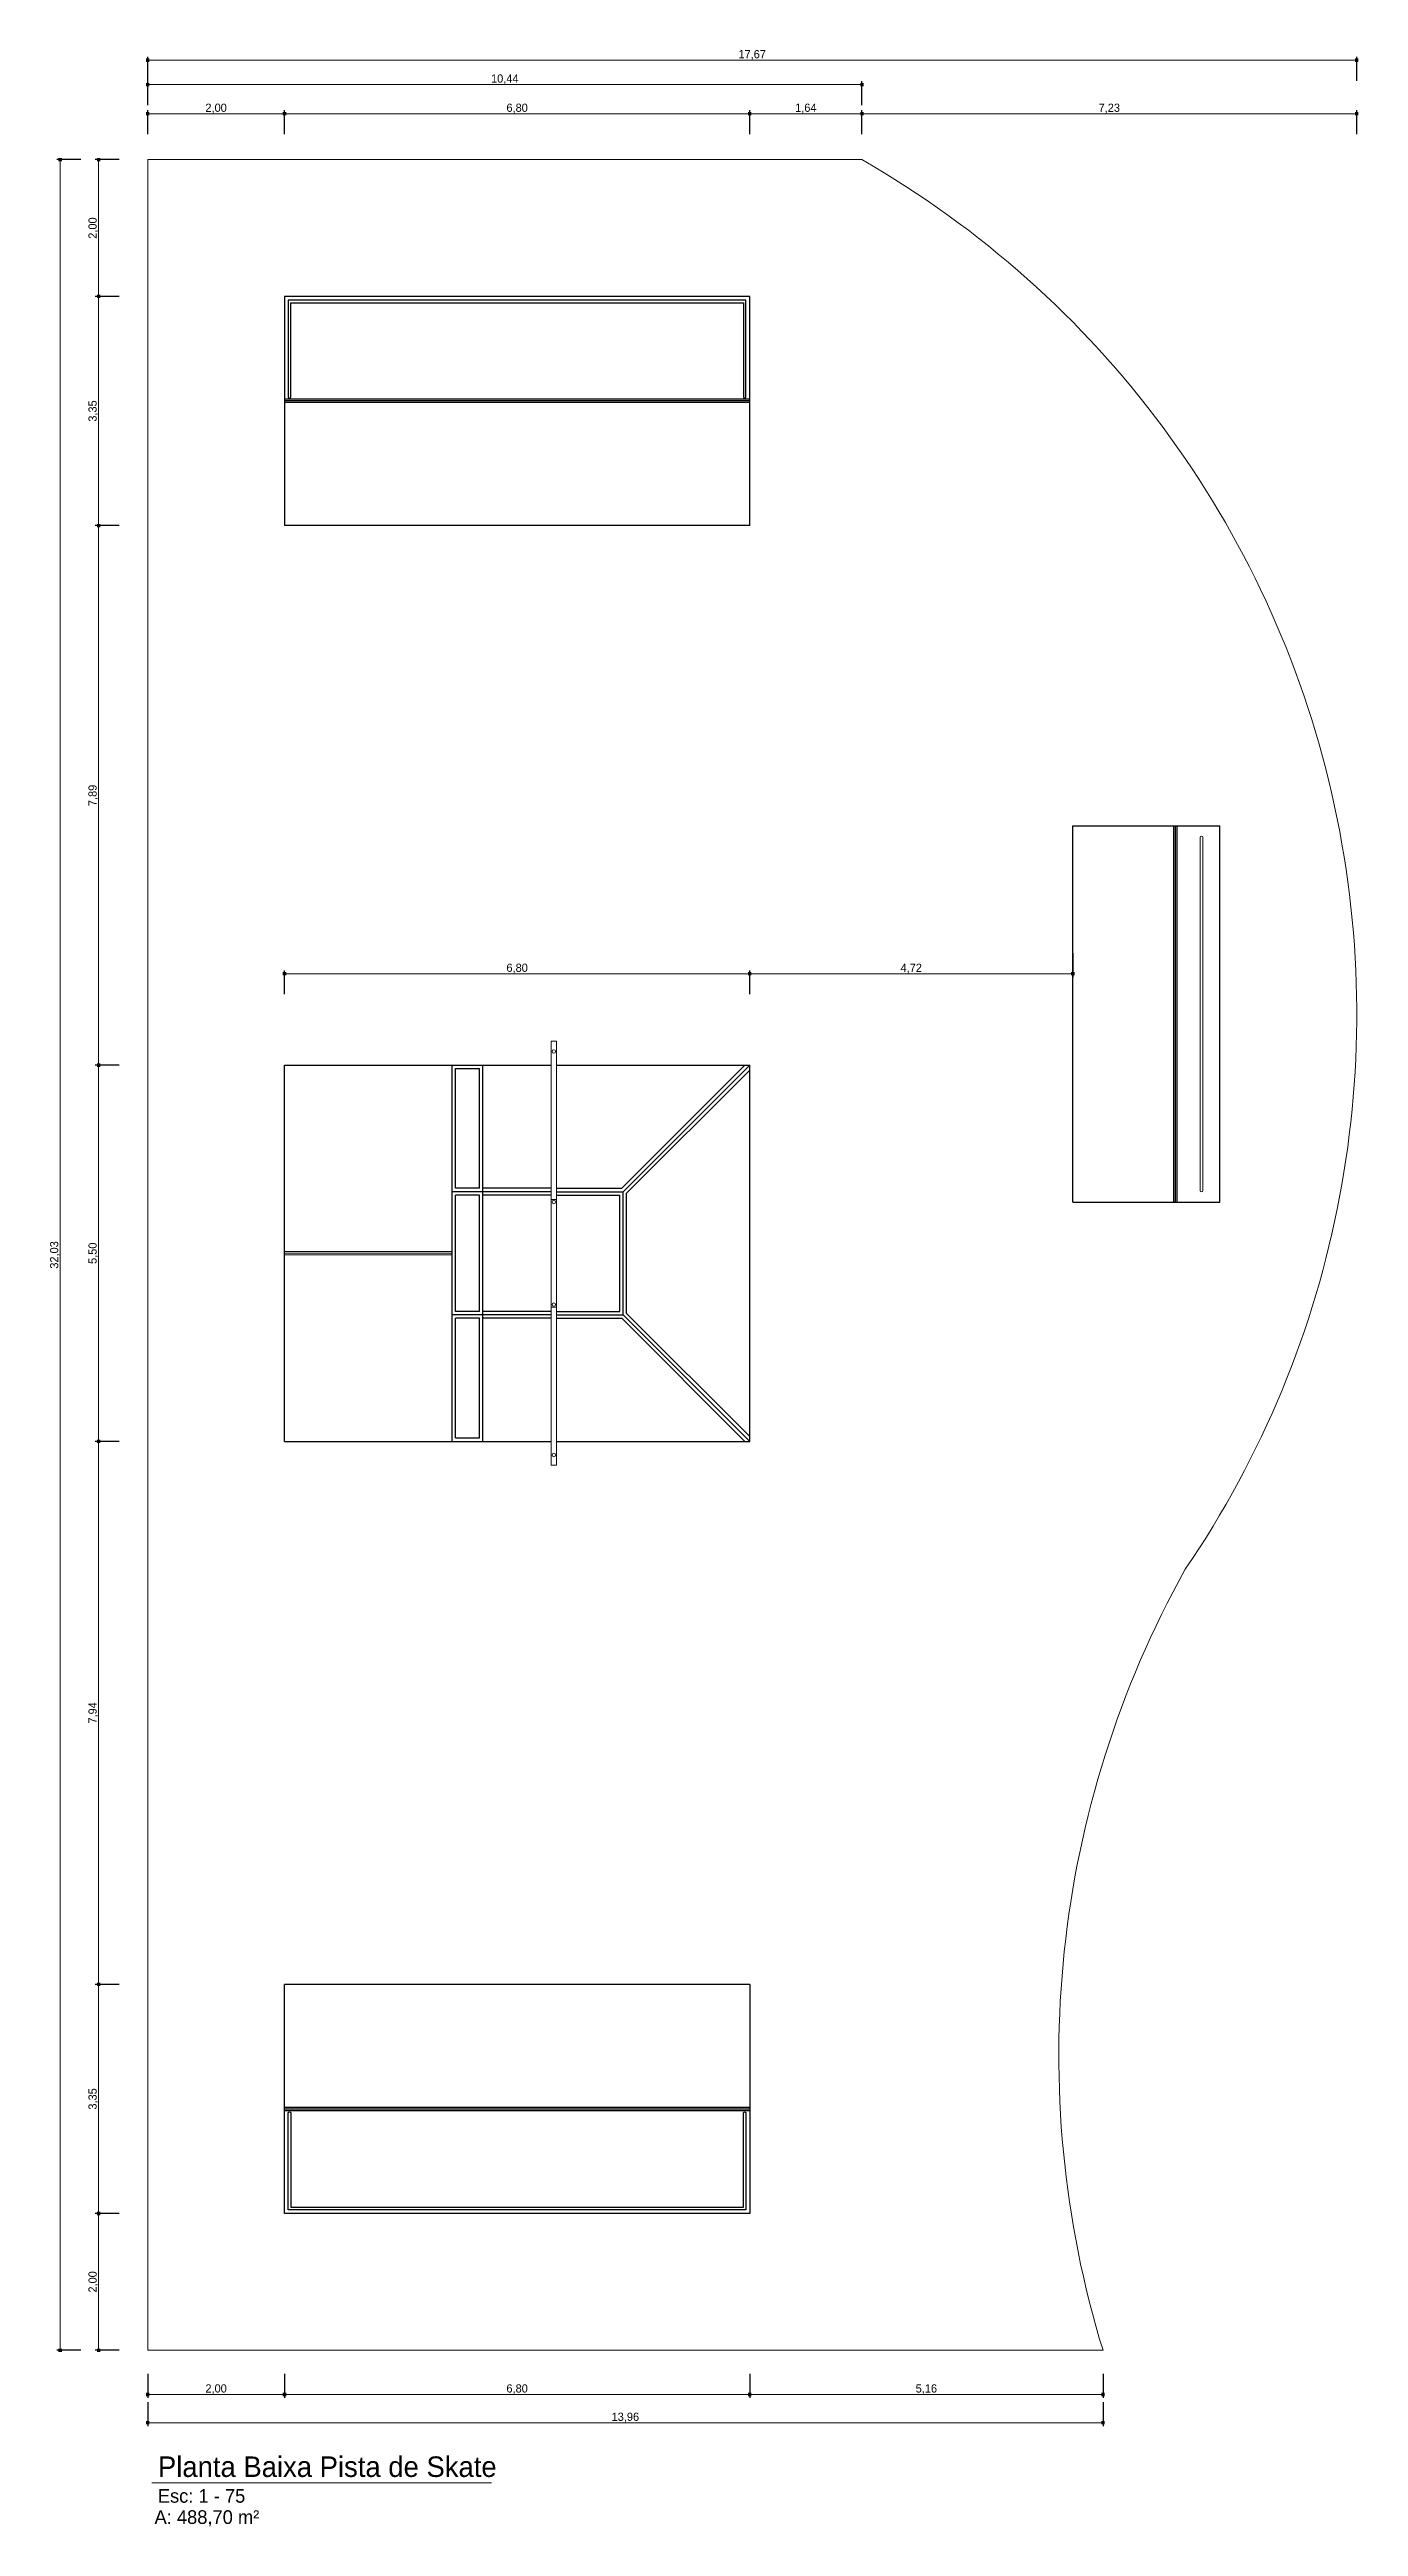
# Model space of a CAD drawing. Header units: millimetres. Extents: x 3006 to 6000, y 1661 to 3774.
# Drawn here: x 4090.33 to 4109.47, y 1898.83 to 1935.04 of the extents above; entities that cross this region are included whole.
import ezdxf

# ---------------------------------------------------------------- set-up
doc = ezdxf.new("R2010")
doc.units = ezdxf.units.MM
doc.header["$LTSCALE"] = 10
for name, color, linetype, lineweight in [('.10', 200, 'Continuous', 9), ('.25', 70, 'Continuous', 25), ('COTAS', 230, 'Continuous', 15)]:
    doc.layers.add(name, color=color, linetype=linetype, lineweight=lineweight)
doc.layers.add('Escrita', color=34, linetype='Continuous')
doc.layers.add('Verde', color=7, linetype='Continuous', true_color=0x136734)
doc.styles.add('Texto Wilian', font='himalaya.ttf')
doc.dimstyles.new('Cota 1-75 Exter WMJ', dxfattribs={"dimtxt": 0.12, "dimasz": 0.05, "dimexe": 0.05, "dimexo": 0.1, "dimgap": 0.002, "dimtad": 1, "dimzin": 1, "dimtxsty": 'Texto Wilian', "dimblk": 'BOXFILLED', "dimcen": 2.5, "dimclrd": 230, "dimclre": 230, "dimclrt": 104, "dimazin": 0, "dimtfac": 1, "dimtix": 1, "dimtmove": 0, "dimatfit": 3, "dimfxl": 0.3, "dimfxlon": 1, "dimlwd": 20, "dimarcsym": 1})

msp = doc.modelspace()

# ---------------------------------------------------------------- texts
at = {"layer": 'Escrita', "attachment_point": 1, "style": 'Texto Wilian'}
for s, insert, char_height, width in [('{\\C50;Planta Baixa Pista de Skate }', (4091.918, 1899.849), 0.3, 7.44131), ('{\\C50;A: 488,70 m²}', (4091.868, 1899.062), 0.2, 3.14298), ('{\\C50;Esc: 1 - 75}', (4091.916, 1899.372), 0.2, 3.14298)]:
    msp.add_mtext(s, dxfattribs=dict(at, insert=insert, char_height=char_height, width=width))

# ---------------------------------------------------------------- blocks, each defined once
blk = doc.blocks.new('_BoxFilled')
at = {"color": 0, "linetype": 'ByBlock', "lineweight": -2}
blk.add_line((-0.5, 0), (-1, 0), dxfattribs=at)
at = {"color": 0, "linetype": 'ByBlock'}
blk.add_solid([(-0.5, 0.5), (0.5, 0.5), (-0.5, -0.5), (0.5, -0.5)], dxfattribs=at)
blk = doc.blocks.new('*D874')
at = {"layer": 'COTAS', "color": 230, "lineweight": -2, "ltscale": 10, "transparency": 16777216}
for p, q in [((4091.35, 1933.429), (4091, 1933.429)), ((4091.35, 1931.429), (4091, 1931.429))]:
    blk.add_line(p, q, dxfattribs=at)
at = {"layer": 'COTAS', "color": 230, "linetype": 'Continuous', "lineweight": 20, "ltscale": 10, "transparency": 16777216}
blk.add_line((4091.05, 1933.379), (4091.05, 1931.479), dxfattribs=at)
at = {"layer": 'Defpoints', "color": 0, "ltscale": 10, "transparency": 16777216}
for p in [(4091.768, 1933.429), (4091.05, 1931.429), (4093.768, 1931.429)]:
    blk.add_point(p, dxfattribs=at)
at = {"layer": 'COTAS', "color": 230, "lineweight": 20, "ltscale": 10, "transparency": 16777216, "xscale": 0.05, "yscale": 0.05, "zscale": 0.05}
for p, rotation in [((4091.05, 1933.429), 90), ((4091.05, 1931.429), 270)]:
    blk.add_blockref('_BoxFilled', p, dxfattribs=dict(at, rotation=rotation))
at = {"layer": 'COTAS', "color": 104, "ltscale": 10, "transparency": 16777216, "insert": (4090.973, 1932.429), "char_height": 0.12, "attachment_point": 5, "rotation": 90, "style": 'Texto Wilian'}
blk.add_mtext('2,00', dxfattribs=at)
blk = doc.blocks.new('*D875')
at = {"layer": 'COTAS', "color": 230, "lineweight": -2, "ltscale": 10, "transparency": 16777216}
for p, q in [((4091.35, 1931.429), (4091, 1931.429)), ((4091.35, 1928.079), (4091, 1928.079))]:
    blk.add_line(p, q, dxfattribs=at)
at = {"layer": 'COTAS', "color": 230, "linetype": 'Continuous', "lineweight": 20, "ltscale": 10, "transparency": 16777216}
blk.add_line((4091.05, 1931.379), (4091.05, 1928.129), dxfattribs=at)
at = {"layer": 'Defpoints', "color": 0, "ltscale": 10, "transparency": 16777216}
for p in [(4093.768, 1931.429), (4091.05, 1928.079), (4093.768, 1928.079)]:
    blk.add_point(p, dxfattribs=at)
at = {"layer": 'COTAS', "color": 230, "lineweight": 20, "ltscale": 10, "transparency": 16777216, "xscale": 0.05, "yscale": 0.05, "zscale": 0.05}
for p, rotation in [((4091.05, 1931.429), 90), ((4091.05, 1928.079), 270)]:
    blk.add_blockref('_BoxFilled', p, dxfattribs=dict(at, rotation=rotation))
at = {"layer": 'COTAS', "color": 104, "ltscale": 10, "transparency": 16777216, "insert": (4090.973, 1929.754), "char_height": 0.12, "attachment_point": 5, "rotation": 90, "style": 'Texto Wilian'}
blk.add_mtext('3,35', dxfattribs=at)
blk = doc.blocks.new('*D876')
at = {"layer": 'COTAS', "color": 230, "lineweight": -2, "ltscale": 10, "transparency": 16777216}
for p, q in [((4091.35, 1928.079), (4091, 1928.079)), ((4091.35, 1920.19), (4091, 1920.19))]:
    blk.add_line(p, q, dxfattribs=at)
at = {"layer": 'COTAS', "color": 230, "linetype": 'Continuous', "lineweight": 20, "ltscale": 10, "transparency": 16777216}
blk.add_line((4091.05, 1928.029), (4091.05, 1920.24), dxfattribs=at)
at = {"layer": 'Defpoints', "color": 0, "ltscale": 10, "transparency": 16777216}
for p in [(4093.768, 1928.079), (4091.05, 1920.19), (4093.768, 1920.19)]:
    blk.add_point(p, dxfattribs=at)
at = {"layer": 'COTAS', "color": 230, "lineweight": 20, "ltscale": 10, "transparency": 16777216, "xscale": 0.05, "yscale": 0.05, "zscale": 0.05}
for p, rotation in [((4091.05, 1928.079), 90), ((4091.05, 1920.19), 270)]:
    blk.add_blockref('_BoxFilled', p, dxfattribs=dict(at, rotation=rotation))
at = {"layer": 'COTAS', "color": 104, "ltscale": 10, "transparency": 16777216, "insert": (4090.973, 1924.134), "char_height": 0.12, "attachment_point": 5, "rotation": 90, "style": 'Texto Wilian'}
blk.add_mtext('7,89', dxfattribs=at)
blk = doc.blocks.new('*D877')
at = {"layer": 'COTAS', "color": 230, "lineweight": -2, "ltscale": 10, "transparency": 16777216}
for p, q in [((4091.35, 1920.19), (4091, 1920.19)), ((4091.35, 1914.69), (4091, 1914.69))]:
    blk.add_line(p, q, dxfattribs=at)
at = {"layer": 'COTAS', "color": 230, "linetype": 'Continuous', "lineweight": 20, "ltscale": 10, "transparency": 16777216}
blk.add_line((4091.05, 1920.14), (4091.05, 1914.74), dxfattribs=at)
at = {"layer": 'Defpoints', "color": 0, "ltscale": 10, "transparency": 16777216}
for p in [(4093.768, 1920.19), (4091.05, 1914.69), (4093.768, 1914.69)]:
    blk.add_point(p, dxfattribs=at)
at = {"layer": 'COTAS', "color": 230, "lineweight": 20, "ltscale": 10, "transparency": 16777216, "xscale": 0.05, "yscale": 0.05, "zscale": 0.05}
for p, rotation in [((4091.05, 1920.19), 90), ((4091.05, 1914.69), 270)]:
    blk.add_blockref('_BoxFilled', p, dxfattribs=dict(at, rotation=rotation))
at = {"layer": 'COTAS', "color": 104, "ltscale": 10, "transparency": 16777216, "insert": (4090.973, 1917.44), "char_height": 0.12, "attachment_point": 5, "rotation": 90, "style": 'Texto Wilian'}
blk.add_mtext('5,50', dxfattribs=at)
blk = doc.blocks.new('*D878')
at = {"layer": 'COTAS', "color": 230, "lineweight": -2, "ltscale": 10, "transparency": 16777216}
for p, q in [((4091.35, 1914.69), (4091, 1914.69)), ((4091.35, 1906.751), (4091, 1906.751))]:
    blk.add_line(p, q, dxfattribs=at)
at = {"layer": 'COTAS', "color": 230, "linetype": 'Continuous', "lineweight": 20, "ltscale": 10, "transparency": 16777216}
blk.add_line((4091.05, 1914.64), (4091.05, 1906.801), dxfattribs=at)
at = {"layer": 'Defpoints', "color": 0, "ltscale": 10, "transparency": 16777216}
for p in [(4093.768, 1914.69), (4091.05, 1906.751), (4093.768, 1906.751)]:
    blk.add_point(p, dxfattribs=at)
at = {"layer": 'COTAS', "color": 230, "lineweight": 20, "ltscale": 10, "transparency": 16777216, "xscale": 0.05, "yscale": 0.05, "zscale": 0.05}
for p, rotation in [((4091.05, 1914.69), 90), ((4091.05, 1906.751), 270)]:
    blk.add_blockref('_BoxFilled', p, dxfattribs=dict(at, rotation=rotation))
at = {"layer": 'COTAS', "color": 104, "ltscale": 10, "transparency": 16777216, "insert": (4090.973, 1910.72), "char_height": 0.12, "attachment_point": 5, "rotation": 90, "style": 'Texto Wilian'}
blk.add_mtext('7,94', dxfattribs=at)
blk = doc.blocks.new('*D879')
at = {"layer": 'COTAS', "color": 230, "lineweight": -2, "ltscale": 10, "transparency": 16777216}
for p, q in [((4091.35, 1906.751), (4091, 1906.751)), ((4091.35, 1903.401), (4091, 1903.401))]:
    blk.add_line(p, q, dxfattribs=at)
at = {"layer": 'COTAS', "color": 230, "linetype": 'Continuous', "lineweight": 20, "ltscale": 10, "transparency": 16777216}
blk.add_line((4091.05, 1906.701), (4091.05, 1903.451), dxfattribs=at)
at = {"layer": 'Defpoints', "color": 0, "ltscale": 10, "transparency": 16777216}
for p in [(4093.768, 1906.751), (4091.05, 1903.401), (4093.768, 1903.401)]:
    blk.add_point(p, dxfattribs=at)
at = {"layer": 'COTAS', "color": 230, "lineweight": 20, "ltscale": 10, "transparency": 16777216, "xscale": 0.05, "yscale": 0.05, "zscale": 0.05}
for p, rotation in [((4091.05, 1906.751), 90), ((4091.05, 1903.401), 270)]:
    blk.add_blockref('_BoxFilled', p, dxfattribs=dict(at, rotation=rotation))
at = {"layer": 'COTAS', "color": 104, "ltscale": 10, "transparency": 16777216, "insert": (4090.973, 1905.076), "char_height": 0.12, "attachment_point": 5, "rotation": 90, "style": 'Texto Wilian'}
blk.add_mtext('3,35', dxfattribs=at)
blk = doc.blocks.new('*D880')
at = {"layer": 'COTAS', "color": 230, "lineweight": -2, "ltscale": 10, "transparency": 16777216}
for p, q in [((4091.35, 1903.401), (4091, 1903.401)), ((4091.35, 1901.401), (4091, 1901.401))]:
    blk.add_line(p, q, dxfattribs=at)
at = {"layer": 'COTAS', "color": 230, "linetype": 'Continuous', "lineweight": 20, "ltscale": 10, "transparency": 16777216}
blk.add_line((4091.05, 1903.351), (4091.05, 1901.451), dxfattribs=at)
at = {"layer": 'Defpoints', "color": 0, "ltscale": 10, "transparency": 16777216}
for p in [(4093.768, 1903.401), (4091.05, 1901.401), (4091.768, 1901.401)]:
    blk.add_point(p, dxfattribs=at)
at = {"layer": 'COTAS', "color": 230, "lineweight": 20, "ltscale": 10, "transparency": 16777216, "xscale": 0.05, "yscale": 0.05, "zscale": 0.05}
for p, rotation in [((4091.05, 1903.401), 90), ((4091.05, 1901.401), 270)]:
    blk.add_blockref('_BoxFilled', p, dxfattribs=dict(at, rotation=rotation))
at = {"layer": 'COTAS', "color": 104, "ltscale": 10, "transparency": 16777216, "insert": (4090.973, 1902.401), "char_height": 0.12, "attachment_point": 5, "rotation": 90, "style": 'Texto Wilian'}
blk.add_mtext('2,00', dxfattribs=at)
blk = doc.blocks.new('*D881')
at = {"layer": 'COTAS', "color": 230, "lineweight": -2, "ltscale": 10, "transparency": 16777216}
for p, q in [((4090.789, 1933.429), (4090.439, 1933.429)), ((4090.789, 1901.401), (4090.439, 1901.401))]:
    blk.add_line(p, q, dxfattribs=at)
at = {"layer": 'COTAS', "color": 230, "linetype": 'Continuous', "lineweight": 20, "ltscale": 10, "transparency": 16777216}
blk.add_line((4090.489, 1901.451), (4090.489, 1933.379), dxfattribs=at)
at = {"layer": 'Defpoints', "color": 0, "ltscale": 10, "transparency": 16777216}
for p in [(4090.489, 1933.429), (4091.768, 1933.429), (4091.768, 1901.401)]:
    blk.add_point(p, dxfattribs=at)
at = {"layer": 'COTAS', "color": 230, "lineweight": 20, "ltscale": 10, "transparency": 16777216, "xscale": 0.05, "yscale": 0.05, "zscale": 0.05}
for p, rotation in [((4090.489, 1933.429), 90), ((4090.489, 1901.401), 270)]:
    blk.add_blockref('_BoxFilled', p, dxfattribs=dict(at, rotation=rotation))
at = {"layer": 'COTAS', "color": 104, "ltscale": 10, "transparency": 16777216, "insert": (4090.412, 1917.415), "char_height": 0.12, "attachment_point": 5, "rotation": 90, "style": 'Texto Wilian'}
blk.add_mtext('32,03', dxfattribs=at)
blk = doc.blocks.new('*D882')
at = {"layer": 'COTAS', "color": 230, "lineweight": -2, "ltscale": 10, "transparency": 16777216}
for p, q in [((4091.768, 1901.055), (4091.768, 1900.705)), ((4093.768, 1901.055), (4093.768, 1900.705))]:
    blk.add_line(p, q, dxfattribs=at)
at = {"layer": 'COTAS', "color": 230, "linetype": 'Continuous', "lineweight": 20, "ltscale": 10, "transparency": 16777216}
blk.add_line((4091.818, 1900.755), (4093.718, 1900.755), dxfattribs=at)
at = {"layer": 'Defpoints', "color": 0, "ltscale": 10, "transparency": 16777216}
for p in [(4093.768, 1903.401), (4091.768, 1901.401), (4093.768, 1900.755)]:
    blk.add_point(p, dxfattribs=at)
at = {"layer": 'COTAS', "color": 230, "lineweight": 20, "ltscale": 10, "transparency": 16777216, "xscale": 0.05, "yscale": 0.05, "zscale": 0.05, "rotation": 180}
blk.add_blockref('_BoxFilled', (4091.768, 1900.755), dxfattribs=at)
at = {"layer": 'COTAS', "color": 230, "lineweight": 20, "ltscale": 10, "transparency": 16777216, "xscale": 0.05, "yscale": 0.05, "zscale": 0.05}
blk.add_blockref('_BoxFilled', (4093.768, 1900.755), dxfattribs=at)
at = {"layer": 'COTAS', "color": 104, "ltscale": 10, "transparency": 16777216, "insert": (4092.768, 1900.832), "char_height": 0.12, "attachment_point": 5, "style": 'Texto Wilian'}
blk.add_mtext('2,00', dxfattribs=at)
blk = doc.blocks.new('*D883')
at = {"layer": 'COTAS', "color": 230, "lineweight": -2, "ltscale": 10, "transparency": 16777216}
for p, q in [((4093.768, 1901.055), (4093.768, 1900.705)), ((4100.568, 1901.055), (4100.568, 1900.705))]:
    blk.add_line(p, q, dxfattribs=at)
at = {"layer": 'COTAS', "color": 230, "linetype": 'Continuous', "lineweight": 20, "ltscale": 10, "transparency": 16777216}
blk.add_line((4093.818, 1900.755), (4100.518, 1900.755), dxfattribs=at)
at = {"layer": 'Defpoints', "color": 0, "ltscale": 10, "transparency": 16777216}
for p in [(4093.768, 1903.401), (4100.568, 1903.401), (4100.568, 1900.755)]:
    blk.add_point(p, dxfattribs=at)
at = {"layer": 'COTAS', "color": 230, "lineweight": 20, "ltscale": 10, "transparency": 16777216, "xscale": 0.05, "yscale": 0.05, "zscale": 0.05, "rotation": 180}
blk.add_blockref('_BoxFilled', (4093.768, 1900.755), dxfattribs=at)
at = {"layer": 'COTAS', "color": 230, "lineweight": 20, "ltscale": 10, "transparency": 16777216, "xscale": 0.05, "yscale": 0.05, "zscale": 0.05}
blk.add_blockref('_BoxFilled', (4100.568, 1900.755), dxfattribs=at)
at = {"layer": 'COTAS', "color": 104, "ltscale": 10, "transparency": 16777216, "insert": (4097.168, 1900.832), "char_height": 0.12, "attachment_point": 5, "style": 'Texto Wilian'}
blk.add_mtext('6,80', dxfattribs=at)
blk = doc.blocks.new('*D884')
at = {"layer": 'COTAS', "color": 230, "lineweight": -2, "ltscale": 10, "transparency": 16777216}
for p, q in [((4100.568, 1901.055), (4100.568, 1900.705)), ((4105.732, 1901.055), (4105.732, 1900.705))]:
    blk.add_line(p, q, dxfattribs=at)
at = {"layer": 'COTAS', "color": 230, "linetype": 'Continuous', "lineweight": 20, "ltscale": 10, "transparency": 16777216}
blk.add_line((4100.618, 1900.755), (4105.682, 1900.755), dxfattribs=at)
at = {"layer": 'Defpoints', "color": 0, "ltscale": 10, "transparency": 16777216}
for p in [(4100.568, 1903.401), (4105.732, 1901.401), (4105.732, 1900.755)]:
    blk.add_point(p, dxfattribs=at)
at = {"layer": 'COTAS', "color": 230, "lineweight": 20, "ltscale": 10, "transparency": 16777216, "xscale": 0.05, "yscale": 0.05, "zscale": 0.05, "rotation": 180}
blk.add_blockref('_BoxFilled', (4100.568, 1900.755), dxfattribs=at)
at = {"layer": 'COTAS', "color": 230, "lineweight": 20, "ltscale": 10, "transparency": 16777216, "xscale": 0.05, "yscale": 0.05, "zscale": 0.05}
blk.add_blockref('_BoxFilled', (4105.732, 1900.755), dxfattribs=at)
at = {"layer": 'COTAS', "color": 104, "ltscale": 10, "transparency": 16777216, "insert": (4103.15, 1900.832), "char_height": 0.12, "attachment_point": 5, "style": 'Texto Wilian'}
blk.add_mtext('5,16', dxfattribs=at)
blk = doc.blocks.new('*D885')
at = {"layer": 'COTAS', "color": 230, "lineweight": -2, "ltscale": 10, "transparency": 16777216}
for p, q in [((4091.768, 1900.641), (4091.768, 1900.291)), ((4105.732, 1900.641), (4105.732, 1900.291))]:
    blk.add_line(p, q, dxfattribs=at)
at = {"layer": 'COTAS', "color": 230, "linetype": 'Continuous', "lineweight": 20, "ltscale": 10, "transparency": 16777216}
blk.add_line((4105.682, 1900.341), (4091.818, 1900.341), dxfattribs=at)
at = {"layer": 'Defpoints', "color": 0, "ltscale": 10, "transparency": 16777216}
for p in [(4091.768, 1901.401), (4105.732, 1901.401), (4091.768, 1900.341)]:
    blk.add_point(p, dxfattribs=at)
at = {"layer": 'COTAS', "color": 230, "lineweight": 20, "ltscale": 10, "transparency": 16777216, "xscale": 0.05, "yscale": 0.05, "zscale": 0.05, "rotation": 180}
blk.add_blockref('_BoxFilled', (4091.768, 1900.341), dxfattribs=at)
at = {"layer": 'COTAS', "color": 230, "lineweight": 20, "ltscale": 10, "transparency": 16777216, "xscale": 0.05, "yscale": 0.05, "zscale": 0.05}
blk.add_blockref('_BoxFilled', (4105.732, 1900.341), dxfattribs=at)
at = {"layer": 'COTAS', "color": 104, "ltscale": 10, "transparency": 16777216, "insert": (4098.75, 1900.418), "char_height": 0.12, "attachment_point": 5, "style": 'Texto Wilian'}
blk.add_mtext('13,96', dxfattribs=at)
blk = doc.blocks.new('*D886')
at = {"layer": 'COTAS', "color": 230, "lineweight": -2, "ltscale": 10, "transparency": 16777216}
for p, q in [((4091.768, 1933.801), (4091.768, 1934.151)), ((4093.768, 1933.801), (4093.768, 1934.151))]:
    blk.add_line(p, q, dxfattribs=at)
at = {"layer": 'COTAS', "color": 230, "linetype": 'Continuous', "lineweight": 20, "ltscale": 10, "transparency": 16777216}
blk.add_line((4091.818, 1934.101), (4093.718, 1934.101), dxfattribs=at)
at = {"layer": 'Defpoints', "color": 0, "ltscale": 10, "transparency": 16777216}
for p in [(4093.768, 1934.101), (4091.768, 1933.429), (4093.768, 1931.429)]:
    blk.add_point(p, dxfattribs=at)
at = {"layer": 'COTAS', "color": 230, "lineweight": 20, "ltscale": 10, "transparency": 16777216, "xscale": 0.05, "yscale": 0.05, "zscale": 0.05, "rotation": 180}
blk.add_blockref('_BoxFilled', (4091.768, 1934.101), dxfattribs=at)
at = {"layer": 'COTAS', "color": 230, "lineweight": 20, "ltscale": 10, "transparency": 16777216, "xscale": 0.05, "yscale": 0.05, "zscale": 0.05}
blk.add_blockref('_BoxFilled', (4093.768, 1934.101), dxfattribs=at)
at = {"layer": 'COTAS', "color": 104, "ltscale": 10, "transparency": 16777216, "insert": (4092.768, 1934.177), "char_height": 0.12, "attachment_point": 5, "style": 'Texto Wilian'}
blk.add_mtext('2,00', dxfattribs=at)
blk = doc.blocks.new('*D887')
at = {"layer": 'COTAS', "color": 230, "lineweight": -2, "ltscale": 10, "transparency": 16777216}
for p, q in [((4093.768, 1933.801), (4093.768, 1934.151)), ((4100.568, 1933.801), (4100.568, 1934.151))]:
    blk.add_line(p, q, dxfattribs=at)
at = {"layer": 'COTAS', "color": 230, "linetype": 'Continuous', "lineweight": 20, "ltscale": 10, "transparency": 16777216}
blk.add_line((4093.818, 1934.101), (4100.518, 1934.101), dxfattribs=at)
at = {"layer": 'Defpoints', "color": 0, "ltscale": 10, "transparency": 16777216}
for p in [(4100.568, 1934.101), (4093.768, 1931.429), (4100.568, 1931.429)]:
    blk.add_point(p, dxfattribs=at)
at = {"layer": 'COTAS', "color": 230, "lineweight": 20, "ltscale": 10, "transparency": 16777216, "xscale": 0.05, "yscale": 0.05, "zscale": 0.05, "rotation": 180}
blk.add_blockref('_BoxFilled', (4093.768, 1934.101), dxfattribs=at)
at = {"layer": 'COTAS', "color": 230, "lineweight": 20, "ltscale": 10, "transparency": 16777216, "xscale": 0.05, "yscale": 0.05, "zscale": 0.05}
blk.add_blockref('_BoxFilled', (4100.568, 1934.101), dxfattribs=at)
at = {"layer": 'COTAS', "color": 104, "ltscale": 10, "transparency": 16777216, "insert": (4097.168, 1934.177), "char_height": 0.12, "attachment_point": 5, "style": 'Texto Wilian'}
blk.add_mtext('6,80', dxfattribs=at)
blk = doc.blocks.new('*D888')
at = {"layer": 'COTAS', "color": 230, "lineweight": -2, "ltscale": 10, "transparency": 16777216}
for p, q in [((4100.568, 1933.801), (4100.568, 1934.151)), ((4102.208, 1933.801), (4102.208, 1934.151))]:
    blk.add_line(p, q, dxfattribs=at)
at = {"layer": 'COTAS', "color": 230, "linetype": 'Continuous', "lineweight": 20, "ltscale": 10, "transparency": 16777216}
blk.add_line((4100.618, 1934.101), (4102.158, 1934.101), dxfattribs=at)
at = {"layer": 'Defpoints', "color": 0, "ltscale": 10, "transparency": 16777216}
for p in [(4102.208, 1934.101), (4102.208, 1933.429), (4100.568, 1931.429)]:
    blk.add_point(p, dxfattribs=at)
at = {"layer": 'COTAS', "color": 230, "lineweight": 20, "ltscale": 10, "transparency": 16777216, "xscale": 0.05, "yscale": 0.05, "zscale": 0.05, "rotation": 180}
blk.add_blockref('_BoxFilled', (4100.568, 1934.101), dxfattribs=at)
at = {"layer": 'COTAS', "color": 230, "lineweight": 20, "ltscale": 10, "transparency": 16777216, "xscale": 0.05, "yscale": 0.05, "zscale": 0.05}
blk.add_blockref('_BoxFilled', (4102.208, 1934.101), dxfattribs=at)
at = {"layer": 'COTAS', "color": 104, "ltscale": 10, "transparency": 16777216, "insert": (4101.388, 1934.177), "char_height": 0.12, "attachment_point": 5, "style": 'Texto Wilian'}
blk.add_mtext('1,64', dxfattribs=at)
blk = doc.blocks.new('*D889')
at = {"layer": 'COTAS', "color": 230, "lineweight": -2, "ltscale": 10, "transparency": 16777216}
for p, q in [((4102.208, 1933.801), (4102.208, 1934.151)), ((4109.441, 1933.801), (4109.441, 1934.151))]:
    blk.add_line(p, q, dxfattribs=at)
at = {"layer": 'COTAS', "color": 230, "linetype": 'Continuous', "lineweight": 20, "ltscale": 10, "transparency": 16777216}
blk.add_line((4102.258, 1934.101), (4109.391, 1934.101), dxfattribs=at)
at = {"layer": 'Defpoints', "color": 0, "ltscale": 10, "transparency": 16777216}
for p in [(4109.441, 1934.101), (4102.208, 1933.429), (4109.441, 1920.939)]:
    blk.add_point(p, dxfattribs=at)
at = {"layer": 'COTAS', "color": 230, "lineweight": 20, "ltscale": 10, "transparency": 16777216, "xscale": 0.05, "yscale": 0.05, "zscale": 0.05, "rotation": 180}
blk.add_blockref('_BoxFilled', (4102.208, 1934.101), dxfattribs=at)
at = {"layer": 'COTAS', "color": 230, "lineweight": 20, "ltscale": 10, "transparency": 16777216, "xscale": 0.05, "yscale": 0.05, "zscale": 0.05}
blk.add_blockref('_BoxFilled', (4109.441, 1934.101), dxfattribs=at)
at = {"layer": 'COTAS', "color": 104, "ltscale": 10, "transparency": 16777216, "insert": (4105.824, 1934.177), "char_height": 0.12, "attachment_point": 5, "style": 'Texto Wilian'}
blk.add_mtext('7,23', dxfattribs=at)
blk = doc.blocks.new('*D890')
at = {"layer": 'COTAS', "color": 230, "lineweight": -2, "ltscale": 10, "transparency": 16777216}
for p, q in [((4091.768, 1934.227), (4091.768, 1934.577)), ((4102.208, 1934.227), (4102.208, 1934.577))]:
    blk.add_line(p, q, dxfattribs=at)
at = {"layer": 'COTAS', "color": 230, "linetype": 'Continuous', "lineweight": 20, "ltscale": 10, "transparency": 16777216}
blk.add_line((4091.818, 1934.527), (4102.158, 1934.527), dxfattribs=at)
at = {"layer": 'Defpoints', "color": 0, "ltscale": 10, "transparency": 16777216}
for p in [(4102.208, 1934.527), (4091.768, 1933.429), (4102.208, 1933.429)]:
    blk.add_point(p, dxfattribs=at)
at = {"layer": 'COTAS', "color": 230, "lineweight": 20, "ltscale": 10, "transparency": 16777216, "xscale": 0.05, "yscale": 0.05, "zscale": 0.05, "rotation": 180}
blk.add_blockref('_BoxFilled', (4091.768, 1934.527), dxfattribs=at)
at = {"layer": 'COTAS', "color": 230, "lineweight": 20, "ltscale": 10, "transparency": 16777216, "xscale": 0.05, "yscale": 0.05, "zscale": 0.05}
blk.add_blockref('_BoxFilled', (4102.208, 1934.527), dxfattribs=at)
at = {"layer": 'COTAS', "color": 104, "ltscale": 10, "transparency": 16777216, "insert": (4096.988, 1934.604), "char_height": 0.12, "attachment_point": 5, "style": 'Texto Wilian'}
blk.add_mtext('10,44', dxfattribs=at)
blk = doc.blocks.new('*D891')
at = {"layer": 'COTAS', "color": 230, "lineweight": -2, "ltscale": 10, "transparency": 16777216}
for p, q in [((4091.768, 1934.583), (4091.768, 1934.933)), ((4109.441, 1934.583), (4109.441, 1934.933))]:
    blk.add_line(p, q, dxfattribs=at)
at = {"layer": 'COTAS', "color": 230, "linetype": 'Continuous', "lineweight": 20, "ltscale": 10, "transparency": 16777216}
blk.add_line((4091.818, 1934.883), (4109.391, 1934.883), dxfattribs=at)
at = {"layer": 'Defpoints', "color": 0, "ltscale": 10, "transparency": 16777216}
for p in [(4109.441, 1934.883), (4091.768, 1933.429), (4109.441, 1920.939)]:
    blk.add_point(p, dxfattribs=at)
at = {"layer": 'COTAS', "color": 230, "lineweight": 20, "ltscale": 10, "transparency": 16777216, "xscale": 0.05, "yscale": 0.05, "zscale": 0.05, "rotation": 180}
blk.add_blockref('_BoxFilled', (4091.768, 1934.883), dxfattribs=at)
at = {"layer": 'COTAS', "color": 230, "lineweight": 20, "ltscale": 10, "transparency": 16777216, "xscale": 0.05, "yscale": 0.05, "zscale": 0.05}
blk.add_blockref('_BoxFilled', (4109.441, 1934.883), dxfattribs=at)
at = {"layer": 'COTAS', "color": 104, "ltscale": 10, "transparency": 16777216, "insert": (4100.604, 1934.96), "char_height": 0.12, "attachment_point": 5, "style": 'Texto Wilian'}
blk.add_mtext('17,67', dxfattribs=at)
blk = doc.blocks.new('*D892')
at = {"layer": 'COTAS', "color": 230, "lineweight": -2, "ltscale": 10, "transparency": 16777216}
for p, q in [((4093.768, 1921.226), (4093.768, 1921.576)), ((4100.568, 1921.226), (4100.568, 1921.576))]:
    blk.add_line(p, q, dxfattribs=at)
at = {"layer": 'COTAS', "color": 230, "linetype": 'Continuous', "lineweight": 20, "ltscale": 10, "transparency": 16777216}
blk.add_line((4093.818, 1921.526), (4100.518, 1921.526), dxfattribs=at)
at = {"layer": 'Defpoints', "color": 0, "ltscale": 10, "transparency": 16777216}
for p in [(4100.568, 1921.526), (4093.768, 1920.19), (4100.568, 1920.19)]:
    blk.add_point(p, dxfattribs=at)
at = {"layer": 'COTAS', "color": 230, "lineweight": 20, "ltscale": 10, "transparency": 16777216, "xscale": 0.05, "yscale": 0.05, "zscale": 0.05, "rotation": 180}
blk.add_blockref('_BoxFilled', (4093.768, 1921.526), dxfattribs=at)
at = {"layer": 'COTAS', "color": 230, "lineweight": 20, "ltscale": 10, "transparency": 16777216, "xscale": 0.05, "yscale": 0.05, "zscale": 0.05}
blk.add_blockref('_BoxFilled', (4100.568, 1921.526), dxfattribs=at)
at = {"layer": 'COTAS', "color": 104, "ltscale": 10, "transparency": 16777216, "insert": (4097.168, 1921.603), "char_height": 0.12, "attachment_point": 5, "style": 'Texto Wilian'}
blk.add_mtext('6,80', dxfattribs=at)
blk = doc.blocks.new('*D893')
at = {"layer": 'COTAS', "color": 230, "lineweight": -2, "ltscale": 10, "transparency": 16777216}
for p, q in [((4100.568, 1921.226), (4100.568, 1921.576)), ((4105.291, 1921.826), (4105.291, 1921.476))]:
    blk.add_line(p, q, dxfattribs=at)
at = {"layer": 'COTAS', "color": 230, "linetype": 'Continuous', "lineweight": 20, "ltscale": 10, "transparency": 16777216}
blk.add_line((4100.618, 1921.526), (4105.241, 1921.526), dxfattribs=at)
at = {"layer": 'Defpoints', "color": 0, "ltscale": 10, "transparency": 16777216}
for p in [(4105.291, 1923.689), (4105.291, 1921.526), (4100.568, 1920.19)]:
    blk.add_point(p, dxfattribs=at)
at = {"layer": 'COTAS', "color": 230, "lineweight": 20, "ltscale": 10, "transparency": 16777216, "xscale": 0.05, "yscale": 0.05, "zscale": 0.05, "rotation": 180}
blk.add_blockref('_BoxFilled', (4100.568, 1921.526), dxfattribs=at)
at = {"layer": 'COTAS', "color": 230, "lineweight": 20, "ltscale": 10, "transparency": 16777216, "xscale": 0.05, "yscale": 0.05, "zscale": 0.05}
blk.add_blockref('_BoxFilled', (4105.291, 1921.526), dxfattribs=at)
at = {"layer": 'COTAS', "color": 104, "ltscale": 10, "transparency": 16777216, "insert": (4102.929, 1921.603), "char_height": 0.12, "attachment_point": 5, "style": 'Texto Wilian'}
blk.add_mtext('4,72', dxfattribs=at)

# ---------------------------------------------------------------- dimensions: what is measured, and where the dimension line sits
at = {"layer": 'COTAS', "ltscale": 10}
for base, p1, p2, picture, middle in [((4109.441, 1934.883), (4091.768, 1933.429), (4109.441, 1920.939), '*D891', (4100.604, 1934.96)), ((4102.208, 1934.527), (4091.768, 1933.429), (4102.208, 1933.429), '*D890', (4096.988, 1934.604)), ((4093.768, 1934.101), (4091.768, 1933.429), (4093.768, 1931.429), '*D886', (4092.768, 1934.177)), ((4100.568, 1921.526), (4093.768, 1920.19), (4100.568, 1920.19), '*D892', (4097.168, 1921.603)), ((4093.768, 1900.755), (4091.768, 1901.401), (4093.768, 1903.401), '*D882', (4092.768, 1900.832)), ((4091.768, 1900.341), (4105.732, 1901.401), (4091.768, 1901.401), '*D885', (4098.75, 1900.418))]:
    dim = msp.add_linear_dim(base=base, p1=p1, p2=p2, dimstyle='Cota 1-75 Exter WMJ', dxfattribs=at)
    dim.commit()
    dim.dimension.update_dxf_attribs({"geometry": picture, "text_midpoint": middle})
for base, p1, p2, picture, middle in [((4100.568, 1934.101), (4093.768, 1931.429), (4100.568, 1931.429), '*D887', (4097.168, 1934.177)), ((4102.208, 1934.101), (4100.568, 1931.429), (4102.208, 1933.429), '*D888', (4101.388, 1934.177)), ((4109.441, 1934.101), (4102.208, 1933.429), (4109.441, 1920.939), '*D889', (4105.824, 1934.177)), ((4105.291, 1921.526), (4100.568, 1920.19), (4105.291, 1923.689), '*D893', (4102.929, 1921.603)), ((4100.568, 1900.755), (4093.768, 1903.401), (4100.568, 1903.401), '*D883', (4097.168, 1900.832)), ((4105.732, 1900.755), (4100.568, 1903.401), (4105.732, 1901.401), '*D884', (4103.15, 1900.832))]:
    dim = msp.add_linear_dim(base=base, p1=p1, p2=p2, dimstyle='Cota 1-75 Exter WMJ', override={"dimtmove": 1}, dxfattribs=at)
    dim.commit()
    dim.dimension.update_dxf_attribs({"geometry": picture, "text_midpoint": middle})
for base, p1, p2, picture, middle in [((4090.489, 1933.429), (4091.768, 1901.401), (4091.768, 1933.429), '*D881', (4090.412, 1917.415)), ((4091.05, 1931.429), (4091.768, 1933.429), (4093.768, 1931.429), '*D874', (4090.973, 1932.429))]:
    dim = msp.add_linear_dim(base=base, p1=p1, p2=p2, angle=90, dimstyle='Cota 1-75 Exter WMJ', dxfattribs=at)
    dim.commit()
    dim.dimension.update_dxf_attribs({"geometry": picture, "text_midpoint": middle})
for base, p1, p2, picture, middle in [((4091.05, 1928.079), (4093.768, 1931.429), (4093.768, 1928.079), '*D875', (4090.973, 1929.754)), ((4091.05, 1920.19), (4093.768, 1928.079), (4093.768, 1920.19), '*D876', (4090.973, 1924.134)), ((4091.05, 1914.69), (4093.768, 1920.19), (4093.768, 1914.69), '*D877', (4090.973, 1917.44)), ((4091.05, 1906.751), (4093.768, 1914.69), (4093.768, 1906.751), '*D878', (4090.973, 1910.72)), ((4091.05, 1903.401), (4093.768, 1906.751), (4093.768, 1903.401), '*D879', (4090.973, 1905.076)), ((4091.05, 1901.401), (4093.768, 1903.401), (4091.768, 1901.401), '*D880', (4090.973, 1902.401))]:
    dim = msp.add_linear_dim(base=base, p1=p1, p2=p2, angle=90, dimstyle='Cota 1-75 Exter WMJ', override={"dimtmove": 1}, dxfattribs=at)
    dim.commit()
    dim.dimension.update_dxf_attribs({"geometry": picture, "text_midpoint": middle})

# ---------------------------------------------------------------- linework, layer by layer
at = {"layer": '.10', "color": 200, "lineweight": 9}
for p, q in [((4097.668, 1920.54), (4097.743, 1920.54)), ((4097.668, 1914.34), (4097.668, 1920.54)), ((4097.743, 1914.34), (4097.743, 1920.54)), ((4097.743, 1918.227), (4097.668, 1918.227)), ((4093.768, 1917.465), (4096.218, 1917.465)), ((4093.768, 1917.44), (4096.218, 1917.44)), ((4093.768, 1917.415), (4096.218, 1917.415)), ((4097.743, 1916.652), (4097.668, 1916.652)), ((4097.668, 1914.34), (4097.743, 1914.34))]:
    msp.add_line(p, q, dxfattribs=at)
for points in [[(4091.768, 1933.429), (4102.208, 1933.429, -0.437257), (4106.934, 1912.82, 0.204316), (4105.732, 1901.401), (4091.768, 1901.401)], [(4107.153, 1918.358, 1), (4107.191, 1918.358), (4107.191, 1923.52, 1), (4107.153, 1923.52)]]:
    msp.add_lwpolyline(points, format="xyb", close=True, dxfattribs=at)
for centre in [(4097.705, 1920.39), (4097.705, 1918.19), (4097.705, 1916.69), (4097.705, 1914.49)]:
    msp.add_circle(centre, 0.025, dxfattribs=at)
at = {"layer": '.25', "color": 70, "lineweight": 25}
for p, q in [((4100.568, 1931.429), (4093.768, 1931.429)), ((4093.768, 1931.429), (4093.768, 1928.079)), ((4100.568, 1928.079), (4100.568, 1931.429)), ((4100.568, 1929.929), (4093.768, 1929.929)), ((4100.568, 1929.904), (4093.768, 1929.904)), ((4100.568, 1929.879), (4093.768, 1929.879)), ((4100.568, 1928.079), (4093.768, 1928.079)), ((4105.291, 1923.689), (4107.441, 1923.689)), ((4105.291, 1918.189), (4105.291, 1923.689)), ((4106.766, 1918.189), (4106.766, 1923.689)), ((4106.791, 1918.189), (4106.791, 1923.689)), ((4106.816, 1918.189), (4106.816, 1923.689)), ((4107.441, 1918.189), (4107.441, 1923.689)), ((4093.768, 1920.19), (4097.668, 1920.19)), ((4093.768, 1914.69), (4093.768, 1920.19)), ((4096.218, 1914.69), (4096.218, 1920.19)), ((4096.268, 1920.14), (4096.618, 1920.14)), ((4096.268, 1918.39), (4096.268, 1920.14)), ((4096.618, 1918.39), (4096.618, 1920.14)), ((4096.668, 1914.69), (4096.668, 1920.19)), ((4097.743, 1920.19), (4100.568, 1920.19)), ((4100.497, 1920.19), (4098.697, 1918.39)), ((4100.568, 1920.19), (4098.718, 1918.34)), ((4100.568, 1920.119), (4098.768, 1918.319)), ((4100.568, 1914.69), (4100.568, 1920.19)), ((4097.668, 1918.34), (4096.218, 1918.34)), ((4096.618, 1918.39), (4096.268, 1918.39)), ((4096.268, 1916.59), (4096.268, 1918.29)), ((4096.618, 1918.29), (4096.268, 1918.29)), ((4096.618, 1916.59), (4096.618, 1918.29)), ((4097.668, 1918.39), (4096.668, 1918.39)), ((4097.668, 1918.29), (4096.668, 1918.29)), ((4097.743, 1918.39), (4098.697, 1918.39)), ((4097.743, 1918.34), (4098.718, 1918.34)), ((4097.743, 1918.29), (4098.668, 1918.29)), ((4098.668, 1916.59), (4098.668, 1918.29)), ((4098.718, 1916.54), (4098.718, 1918.34)), ((4098.768, 1916.56), (4098.768, 1918.319)), ((4105.291, 1918.189), (4107.441, 1918.189)), ((4097.668, 1916.54), (4096.218, 1916.54)), ((4096.618, 1916.59), (4096.268, 1916.59)), ((4096.268, 1914.74), (4096.268, 1916.49)), ((4096.618, 1916.49), (4096.268, 1916.49)), ((4096.618, 1914.74), (4096.618, 1916.49)), ((4097.668, 1916.59), (4096.668, 1916.59)), ((4097.668, 1916.49), (4096.668, 1916.49)), ((4097.743, 1916.59), (4098.668, 1916.59)), ((4097.743, 1916.54), (4098.718, 1916.54)), ((4097.743, 1916.49), (4098.697, 1916.49)), ((4100.497, 1914.69), (4098.697, 1916.49)), ((4100.568, 1914.69), (4098.718, 1916.54)), ((4100.568, 1914.76), (4098.768, 1916.56)), ((4093.768, 1914.69), (4097.668, 1914.69)), ((4096.268, 1914.74), (4096.618, 1914.74)), ((4097.743, 1914.69), (4100.568, 1914.69)), ((4100.568, 1906.751), (4093.768, 1906.751)), ((4093.768, 1903.401), (4093.768, 1906.751)), ((4100.568, 1906.751), (4100.568, 1903.401)), ((4100.568, 1904.951), (4093.768, 1904.951)), ((4100.568, 1904.926), (4093.768, 1904.926)), ((4100.568, 1904.901), (4093.768, 1904.901)), ((4100.568, 1903.401), (4093.768, 1903.401))]:
    msp.add_line(p, q, dxfattribs=at)
for points in [[(4093.823, 1931.374), (4093.823, 1929.96, 1), (4093.86, 1929.96), (4093.86, 1931.336), (4100.475, 1931.336), (4100.475, 1929.96, 1), (4100.513, 1929.96), (4100.513, 1931.374)], [(4093.823, 1903.456), (4093.823, 1904.87, -1), (4093.86, 1904.87), (4093.86, 1903.493), (4100.475, 1903.493), (4100.475, 1904.87, -1), (4100.513, 1904.87), (4100.513, 1903.456)]]:
    msp.add_lwpolyline(points, format="xyb", close=True, dxfattribs=at)
at = {"layer": 'Verde', "color": 106, "lineweight": 9}
msp.add_line((4091.83, 1899.464), (4096.792, 1899.464), dxfattribs=at)

msp.set_redraw_order([(e.dxf.handle, doc.entitydb.next_handle()) for e in msp.query("TEXT MTEXT ATTDEF DIMENSION ARC_DIMENSION")])  # texts and dimensions are drawn at this point

doc.saveas('drawing.dxf')
